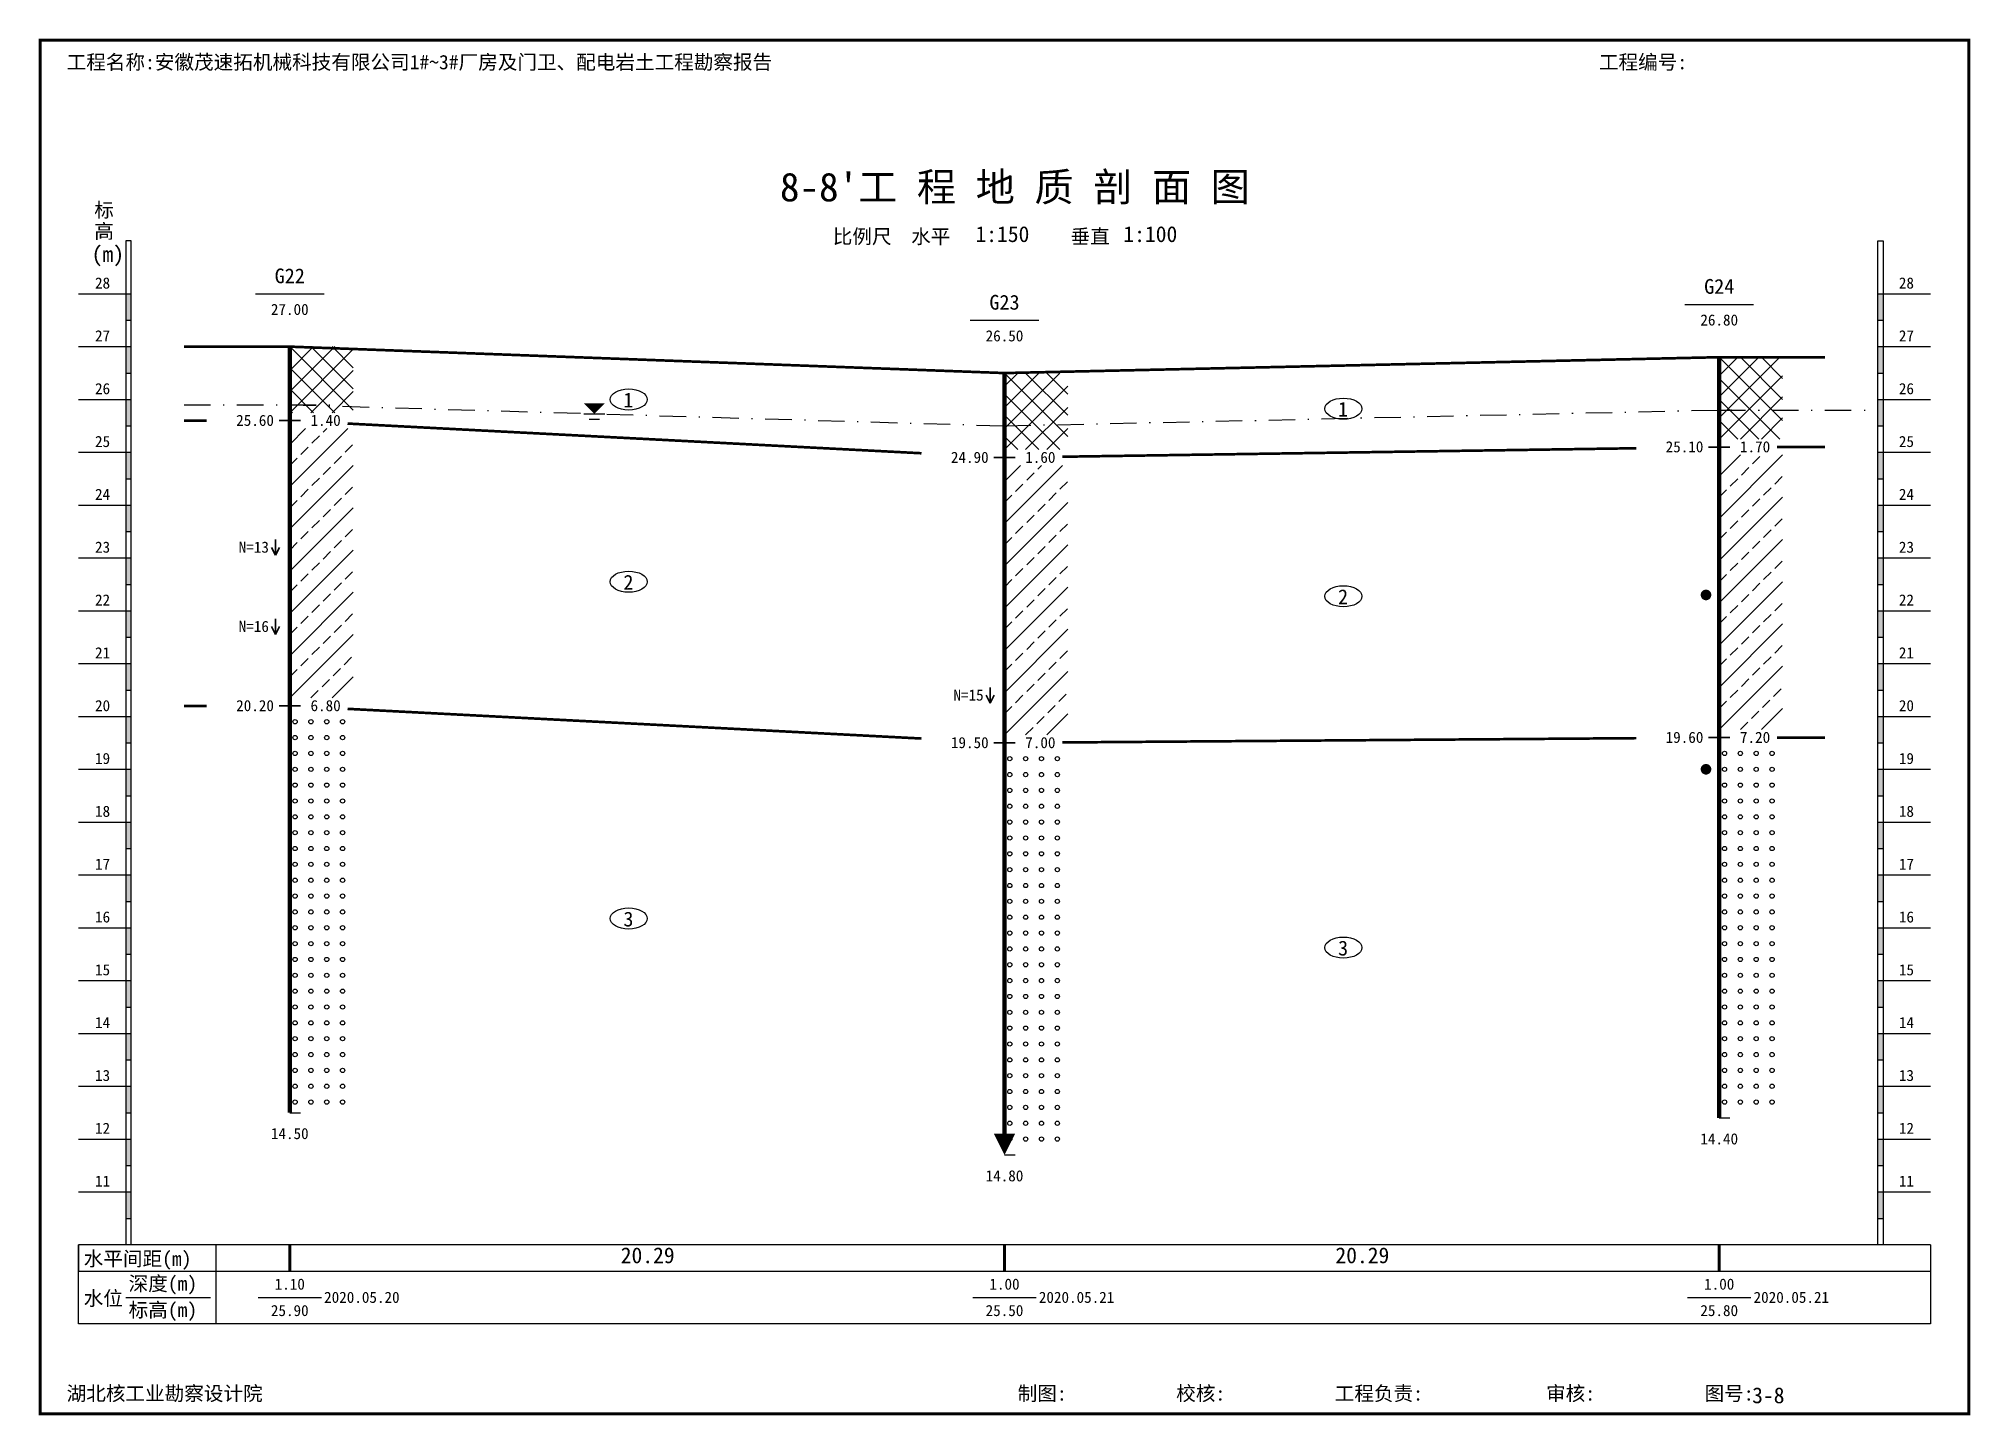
# Model space of a CAD drawing. Extents: x 2025205 to 2402328, y -557483 to 329036.
# Drawn here: x 2359083 to 2362739, y 274556 to 277162 of the extents above; entities that cross this region are included whole.
import ezdxf
from ezdxf.enums import TextEntityAlignment as Align

# ---------------------------------------------------------------- set-up
doc = ezdxf.new("R2010")
doc.units = 0
doc.header["$LTSCALE"] = 1500
doc.header["$MEASUREMENT"] = 0
for name, color, linetype in [('1', 7, 'Continuous'), ('10', 7, 'Continuous'), ('3', 4, 'Continuous')]:
    doc.layers.add(name, color=color, linetype=linetype)
doc.layers.add('2', color=7, linetype='Continuous', lineweight=35, true_color=0x555555)
doc.styles.add('黑体', font='simhei.ttf', dxfattribs={"width": 0.6})

msp = doc.modelspace()

# ---------------------------------------------------------------- texts
at = {"layer": '1', "style": '黑体'}
for s, height, p in [('工程名称:安徽茂速拓机械科技有限公司1#~3#厂房及门卫、配电岩土工程勘察报告', 27.2, (2359136.1, 277104.1)), ('工程编号:', 27.2, (2362036.1, 277104.1)), ("8-8'工 程 地 质 剖 面 图", 54.4, (2360486.1, 276854.1)), ('标', 27.2, (2359188.4, 276824.1)), ('高', 27.2, (2359188.4, 276784.1)), ('比例尺  水平', 27.2, (2360586.1, 276774.1)), ('1:150', 30, (2360856.1, 276777.1)), ('垂直', 27.2, (2361036.1, 276774.1)), ('1:100', 30, (2361136.1, 276777.1)), ('(m)', 30, (2359183.4, 276739.1)), ('28', 21, (2362603.8, 276689.1)), ('27', 21, (2362603.8, 276589.1)), ('26', 21, (2362603.8, 276489.1)), ('25', 21, (2362603.8, 276389.1)), ('24', 21, (2362603.8, 276289.1)), ('23', 21, (2362603.8, 276189.1)), ('22', 21, (2362603.8, 276089.1)), ('21', 21, (2362603.8, 275989.1)), ('20', 21, (2362603.8, 275889.1)), ('19', 21, (2362603.8, 275789.1)), ('18', 21, (2362603.8, 275689.1)), ('17', 21, (2362603.8, 275589.1)), ('16', 21, (2362603.8, 275489.1)), ('15', 21, (2362603.8, 275389.1)), ('14', 21, (2362603.8, 275289.1)), ('13', 21, (2362603.8, 275189.1)), ('12', 21, (2362603.8, 275089.1)), ('11', 21, (2362603.8, 274989.1)), ('水平间距(m)', 27.2, (2359168.4, 274839.1)), ('20.29', 30, (2360184.8, 274844.1)), ('20.29', 30, (2361537.4, 274844.1)), ('深度(m)', 27.2, (2359253.4, 274792.1)), ('水位', 27.2, (2359168.4, 274764.1)), ('2020.05.20', 21, (2359623.4, 274769.1)), ('2020.05.21', 21, (2360976.1, 274769.1)), ('2020.05.21', 21, (2362328.8, 274769.1)), ('标高(m)', 27.2, (2359253.4, 274742.1)), ('湖北核工业勘察设计院', 27.2, (2359136.1, 274584.1)), ('制图:', 27.2, (2360936.1, 274584.1)), ('校核:', 27.2, (2361236.1, 274584.1)), ('工程负责:', 27.2, (2361536.1, 274584.1)), ('审核:', 27.2, (2361936.1, 274584.1)), ('图号:', 27.2, (2362236.1, 274584.1)), ('3-8', 30, (2362326.1, 274579.1))]:
    msp.add_text(s, height=height, dxfattribs=at).set_placement(p)
for s, height, p in [('G22', 28, (2359558.4, 276699.1)), ('G24', 28, (2362263.8, 276679.1)), ('27.00', 21, (2359558.4, 276639.1)), ('G23', 28, (2360911.1, 276649.1)), ('26.80', 21, (2362263.8, 276619.1)), ('26.50', 21, (2360911.1, 276589.1)), ('14.50', 21, (2359558.4, 275079.1)), ('14.40', 21, (2362263.8, 275069.1)), ('14.80', 21, (2360911.1, 274999.1)), ('1.10', 21, (2359558.4, 274794.1)), ('1.00', 21, (2360911.1, 274794.1)), ('1.00', 21, (2362263.8, 274794.1)), ('25.90', 21, (2359558.4, 274744.1)), ('25.50', 21, (2360911.1, 274744.1)), ('25.80', 21, (2362263.8, 274744.1))]:
    msp.add_text(s, height=height, dxfattribs=at).set_placement(p, align=Align.CENTER)
for s, p in [('28', (2359218.4, 276689.1)), ('27', (2359218.4, 276589.1)), ('26', (2359218.4, 276489.1)), ('25', (2359218.4, 276389.1)), ('24', (2359218.4, 276289.1)), ('23', (2359218.4, 276189.1)), ('22', (2359218.4, 276089.1)), ('21', (2359218.4, 275989.1)), ('20', (2359218.4, 275889.1)), ('19', (2359218.4, 275789.1)), ('18', (2359218.4, 275689.1)), ('17', (2359218.4, 275589.1)), ('16', (2359218.4, 275489.1)), ('15', (2359218.4, 275389.1)), ('14', (2359218.4, 275289.1)), ('13', (2359218.4, 275189.1)), ('12', (2359218.4, 275089.1)), ('11', (2359218.4, 274989.1))]:
    msp.add_text(s, height=21, dxfattribs=at).set_placement(p, align=Align.RIGHT)
at = {"layer": '2', "style": '黑体'}
for s, p in [('25.60', (2359528.4, 276429.1)), ('25.10', (2362233.8, 276379.1)), ('24.90', (2360881.1, 276359.1)), ('N=13', (2359518.9, 276189.1)), ('N=16', (2359518.9, 276039.1)), ('N=15', (2360871.6, 275909.1)), ('20.20', (2359528.4, 275889.1)), ('19.60', (2362233.8, 275829.1)), ('19.50', (2360881.1, 275819.1))]:
    msp.add_text(s, height=21, dxfattribs=at).set_placement(p, align=Align.RIGHT)
for s, p in [(' 1.40', (2359583.4, 276429.1)), (' 1.70', (2362288.8, 276379.1)), (' 1.60', (2360936.1, 276359.1)), (' 6.80', (2359583.4, 275889.1)), (' 7.20', (2362288.8, 275829.1)), (' 7.00', (2360936.1, 275819.1))]:
    msp.add_text(s, height=21, dxfattribs=at).set_placement(p)
at = {"layer": '3', "style": '黑体'}
for s, p in [('1', (2360189.8, 276464.1)), ('1', (2361542.4, 276446.6)), ('2', (2360189.8, 276119.1)), ('2', (2361542.4, 276091.6)), ('3', (2360189.8, 275481.6)), ('3', (2361542.4, 275426.6))]:
    msp.add_text(s, height=28, dxfattribs=at).set_placement(p)

# ---------------------------------------------------------------- linework, layer by layer
for p, q in [((2359558.4, 276494.1), (2359643.4, 276579.1)), ((2359558.4, 276534.1), (2359603.4, 276579.1)), ((2359558.4, 276574.1), (2359563.4, 276579.1)), ((2359558.4, 276579.1), (2359678.4, 276459.1)), ((2359598.4, 276579.1), (2359678.4, 276499.1)), ((2359638.4, 276579.1), (2359678.4, 276539.1)), ((2359558.4, 276454.1), (2359678.4, 276574.1)), ((2362263.8, 276444.1), (2362378.8, 276559.1)), ((2362263.8, 276484.1), (2362338.8, 276559.1)), ((2362263.8, 276524.1), (2362298.8, 276559.1)), ((2362263.8, 276559.1), (2362383.8, 276439.1)), ((2362303.8, 276559.1), (2362383.8, 276479.1)), ((2362343.8, 276559.1), (2362383.8, 276519.1)), ((2359558.4, 276539.1), (2359643.4, 276454.1)), ((2359598.4, 276454.1), (2359678.4, 276534.1)), ((2360911.1, 276424.1), (2361016.1, 276529.1)), ((2360911.1, 276464.1), (2360976.1, 276529.1)), ((2360911.1, 276504.1), (2360936.1, 276529.1)), ((2360911.1, 276529.1), (2361031.1, 276409.1)), ((2360911.1, 276384.1), (2361031.1, 276504.1)), ((2360951.1, 276529.1), (2361031.1, 276449.1)), ((2360991.1, 276529.1), (2361031.1, 276489.1)), ((2362263.8, 276404.1), (2362383.8, 276524.1)), ((2362263.8, 276519.1), (2362378.8, 276404.1)), ((2359558.4, 276499.1), (2359603.4, 276454.1)), ((2359638.4, 276454.1), (2359678.4, 276494.1)), ((2360911.1, 276489.1), (2361016.1, 276384.1)), ((2362263.8, 276479.1), (2362338.8, 276404.1)), ((2362303.8, 276404.1), (2362383.8, 276484.1)), ((2359558.4, 276459.1), (2359563.4, 276454.1)), ((2360911.1, 276449.1), (2360976.1, 276384.1)), ((2360951.1, 276384.1), (2361031.1, 276464.1)), ((2362263.8, 276439.1), (2362298.8, 276404.1)), ((2362343.8, 276404.1), (2362383.8, 276444.1)), ((2359558.4, 276314.1), (2359668.4, 276424.1)), ((2359558.4, 276394.1), (2359588.4, 276424.1)), ((2359600.4, 276396.1), (2359614.4, 276410.1)), ((2359621.4, 276417.1), (2359628.4, 276424.1)), ((2360911.1, 276409.1), (2360936.1, 276384.1)), ((2360991.1, 276384.1), (2361031.1, 276424.1)), ((2359558.4, 276354.1), (2359572.4, 276368.1)), ((2359579.4, 276375.1), (2359593.4, 276389.1)), ((2359642.4, 276358.1), (2359656.4, 276372.1)), ((2359663.4, 276379.1), (2359677.4, 276393.1)), ((2362263.8, 276254.1), (2362383.8, 276374.1)), ((2362263.8, 276334.1), (2362303.8, 276374.1)), ((2362326.8, 276357.1), (2362340.8, 276371.1)), ((2359558.4, 276234.1), (2359678.4, 276354.1)), ((2359600.4, 276316.1), (2359614.4, 276330.1)), ((2359621.4, 276337.1), (2359635.4, 276351.1)), ((2360911.1, 276244.1), (2361021.1, 276354.1)), ((2360911.1, 276324.1), (2360941.1, 276354.1)), ((2360953.1, 276326.1), (2360967.1, 276340.1)), ((2360974.1, 276347.1), (2360981.1, 276354.1)), ((2361016.1, 276309.1), (2361030.1, 276323.1)), ((2362284.8, 276315.1), (2362298.8, 276329.1)), ((2362305.8, 276336.1), (2362319.8, 276350.1)), ((2362368.8, 276319.1), (2362382.8, 276333.1)), ((2359558.4, 276274.1), (2359572.4, 276288.1)), ((2359579.4, 276295.1), (2359593.4, 276309.1)), ((2359642.4, 276278.1), (2359656.4, 276292.1)), ((2359663.4, 276299.1), (2359677.4, 276313.1)), ((2360911.1, 276284.1), (2360925.1, 276298.1)), ((2360911.1, 276164.1), (2361031.1, 276284.1)), ((2360932.1, 276305.1), (2360946.1, 276319.1)), ((2360995.1, 276288.1), (2361009.1, 276302.1)), ((2362263.8, 276294.1), (2362277.8, 276308.1)), ((2362263.8, 276174.1), (2362383.8, 276294.1)), ((2362326.8, 276277.1), (2362340.8, 276291.1)), ((2362347.8, 276298.1), (2362361.8, 276312.1)), ((2359558.4, 276154.1), (2359678.4, 276274.1)), ((2359600.4, 276236.1), (2359614.4, 276250.1)), ((2359621.4, 276257.1), (2359635.4, 276271.1)), ((2360953.1, 276246.1), (2360967.1, 276260.1)), ((2360974.1, 276267.1), (2360988.1, 276281.1)), ((2362284.8, 276235.1), (2362298.8, 276249.1)), ((2362305.8, 276256.1), (2362319.8, 276270.1)), ((2362368.8, 276239.1), (2362382.8, 276253.1)), ((2359579.4, 276215.1), (2359593.4, 276229.1)), ((2359642.4, 276198.1), (2359656.4, 276212.1)), ((2359663.4, 276219.1), (2359677.4, 276233.1)), ((2360911.1, 276204.1), (2360925.1, 276218.1)), ((2360932.1, 276225.1), (2360946.1, 276239.1)), ((2360995.1, 276208.1), (2361009.1, 276222.1)), ((2361016.1, 276229.1), (2361030.1, 276243.1)), ((2362263.8, 276214.1), (2362277.8, 276228.1)), ((2362263.8, 276094.1), (2362383.8, 276214.1)), ((2362326.8, 276197.1), (2362340.8, 276211.1)), ((2362347.8, 276218.1), (2362361.8, 276232.1)), ((2359558.4, 276194.1), (2359572.4, 276208.1)), ((2359558.4, 276074.1), (2359678.4, 276194.1)), ((2359621.4, 276177.1), (2359635.4, 276191.1)), ((2360911.1, 276084.1), (2361031.1, 276204.1)), ((2360953.1, 276166.1), (2360967.1, 276180.1)), ((2360974.1, 276187.1), (2360988.1, 276201.1)), ((2362305.8, 276176.1), (2362319.8, 276190.1)), ((2359579.4, 276135.1), (2359593.4, 276149.1)), ((2359600.4, 276156.1), (2359614.4, 276170.1)), ((2359663.4, 276139.1), (2359677.4, 276153.1)), ((2360911.1, 276124.1), (2360925.1, 276138.1)), ((2360932.1, 276145.1), (2360946.1, 276159.1)), ((2360995.1, 276128.1), (2361009.1, 276142.1)), ((2361016.1, 276149.1), (2361030.1, 276163.1)), ((2362263.8, 276134.1), (2362277.8, 276148.1)), ((2362284.8, 276155.1), (2362298.8, 276169.1)), ((2362347.8, 276138.1), (2362361.8, 276152.1)), ((2362368.8, 276159.1), (2362382.8, 276173.1)), ((2359558.4, 276114.1), (2359572.4, 276128.1)), ((2359558.4, 275994.1), (2359678.4, 276114.1)), ((2359621.4, 276097.1), (2359635.4, 276111.1)), ((2359642.4, 276118.1), (2359656.4, 276132.1)), ((2360911.1, 276004.1), (2361031.1, 276124.1)), ((2360974.1, 276107.1), (2360988.1, 276121.1)), ((2362263.8, 276014.1), (2362383.8, 276134.1)), ((2362305.8, 276096.1), (2362319.8, 276110.1)), ((2362326.8, 276117.1), (2362340.8, 276131.1)), ((2359579.4, 276055.1), (2359593.4, 276069.1)), ((2359600.4, 276076.1), (2359614.4, 276090.1)), ((2359663.4, 276059.1), (2359677.4, 276073.1)), ((2360932.1, 276065.1), (2360946.1, 276079.1)), ((2360953.1, 276086.1), (2360967.1, 276100.1)), ((2361016.1, 276069.1), (2361030.1, 276083.1)), ((2362263.8, 276054.1), (2362277.8, 276068.1)), ((2362284.8, 276075.1), (2362298.8, 276089.1)), ((2362347.8, 276058.1), (2362361.8, 276072.1)), ((2362368.8, 276079.1), (2362382.8, 276093.1)), ((2359558.4, 276034.1), (2359572.4, 276048.1)), ((2359558.4, 275914.1), (2359678.4, 276034.1)), ((2359621.4, 276017.1), (2359635.4, 276031.1)), ((2359642.4, 276038.1), (2359656.4, 276052.1)), ((2360911.1, 276044.1), (2360925.1, 276058.1)), ((2360911.1, 275924.1), (2361031.1, 276044.1)), ((2360974.1, 276027.1), (2360988.1, 276041.1)), ((2360995.1, 276048.1), (2361009.1, 276062.1)), ((2362263.8, 275934.1), (2362383.8, 276054.1)), ((2362305.8, 276016.1), (2362319.8, 276030.1)), ((2362326.8, 276037.1), (2362340.8, 276051.1)), ((2359600.4, 275996.1), (2359614.4, 276010.1)), ((2360932.1, 275985.1), (2360946.1, 275999.1)), ((2360953.1, 276006.1), (2360967.1, 276020.1)), ((2361016.1, 275989.1), (2361030.1, 276003.1)), ((2362284.8, 275995.1), (2362298.8, 276009.1)), ((2362347.8, 275978.1), (2362361.8, 275992.1)), ((2362368.8, 275999.1), (2362382.8, 276013.1)), ((2359558.4, 275954.1), (2359572.4, 275968.1)), ((2359579.4, 275975.1), (2359593.4, 275989.1)), ((2359640.4, 275956.1), (2359654.4, 275970.1)), ((2359661.4, 275977.1), (2359675.4, 275991.1)), ((2360911.1, 275964.1), (2360925.1, 275978.1)), ((2360911.1, 275844.1), (2361031.1, 275964.1)), ((2360974.1, 275947.1), (2360988.1, 275961.1)), ((2360995.1, 275968.1), (2361009.1, 275982.1)), ((2362263.8, 275974.1), (2362277.8, 275988.1)), ((2362263.8, 275854.1), (2362383.8, 275974.1)), ((2362326.8, 275957.1), (2362340.8, 275971.1)), ((2359598.4, 275914.1), (2359612.4, 275928.1)), ((2359619.4, 275935.1), (2359633.4, 275949.1)), ((2359638.4, 275914.1), (2359678.4, 275954.1)), ((2360932.1, 275905.1), (2360946.1, 275919.1)), ((2360953.1, 275926.1), (2360967.1, 275940.1)), ((2361014.1, 275907.1), (2361028.1, 275921.1)), ((2362284.8, 275915.1), (2362298.8, 275929.1)), ((2362305.8, 275936.1), (2362319.8, 275950.1)), ((2362366.8, 275917.1), (2362380.8, 275931.1)), ((2360911.1, 275884.1), (2360925.1, 275898.1)), ((2360991.1, 275844.1), (2361031.1, 275884.1)), ((2360993.1, 275886.1), (2361007.1, 275900.1)), ((2362263.8, 275894.1), (2362277.8, 275908.1)), ((2362324.8, 275875.1), (2362338.8, 275889.1)), ((2362343.8, 275854.1), (2362383.8, 275894.1)), ((2362345.8, 275896.1), (2362359.8, 275910.1)), ((2360951.1, 275844.1), (2360965.1, 275858.1)), ((2360972.1, 275865.1), (2360986.1, 275879.1)), ((2362303.8, 275854.1), (2362317.8, 275868.1))]:
    msp.add_line(p, q)
for centre in [(2359568.4, 275869.1), (2359598.4, 275869.1), (2359628.4, 275869.1), (2359658.4, 275869.1), (2359568.4, 275839.1), (2359568.4, 275809.1), (2359598.4, 275839.1), (2359598.4, 275809.1), (2359628.4, 275839.1), (2359628.4, 275809.1), (2359658.4, 275839.1), (2359658.4, 275809.1), (2362273.8, 275809.1), (2362303.8, 275809.1), (2362333.8, 275809.1), (2362363.8, 275809.1), (2359568.4, 275779.1), (2359598.4, 275779.1), (2359628.4, 275779.1), (2359658.4, 275779.1), (2360921.1, 275799.1), (2360921.1, 275769.1), (2360951.1, 275799.1), (2360951.1, 275769.1), (2360981.1, 275799.1), (2360981.1, 275769.1), (2361011.1, 275799.1), (2361011.1, 275769.1), (2362273.8, 275779.1), (2362303.8, 275779.1), (2362333.8, 275779.1), (2362363.8, 275779.1), (2359568.4, 275749.1), (2359598.4, 275749.1), (2359628.4, 275749.1), (2359658.4, 275749.1), (2360921.1, 275739.1), (2360951.1, 275739.1), (2360981.1, 275739.1), (2361011.1, 275739.1), (2362273.8, 275749.1), (2362303.8, 275749.1), (2362333.8, 275749.1), (2362363.8, 275749.1), (2359568.4, 275719.1), (2359598.4, 275719.1), (2359628.4, 275719.1), (2359658.4, 275719.1), (2360921.1, 275709.1), (2360951.1, 275709.1), (2360981.1, 275709.1), (2361011.1, 275709.1), (2362273.8, 275719.1), (2362303.8, 275719.1), (2362333.8, 275719.1), (2362363.8, 275719.1), (2359568.4, 275689.1), (2359568.4, 275659.1), (2359598.4, 275689.1), (2359598.4, 275659.1), (2359628.4, 275689.1), (2359628.4, 275659.1), (2359658.4, 275689.1), (2359658.4, 275659.1), (2360921.1, 275679.1), (2360951.1, 275679.1), (2360981.1, 275679.1), (2361011.1, 275679.1), (2362273.8, 275689.1), (2362273.8, 275659.1), (2362303.8, 275689.1), (2362303.8, 275659.1), (2362333.8, 275689.1), (2362333.8, 275659.1), (2362363.8, 275689.1), (2362363.8, 275659.1), (2359568.4, 275629.1), (2359598.4, 275629.1), (2359628.4, 275629.1), (2359658.4, 275629.1), (2360921.1, 275649.1), (2360951.1, 275649.1), (2360981.1, 275649.1), (2361011.1, 275649.1), (2362273.8, 275629.1), (2362303.8, 275629.1), (2362333.8, 275629.1), (2362363.8, 275629.1), (2359568.4, 275599.1), (2359598.4, 275599.1), (2359628.4, 275599.1), (2359658.4, 275599.1), (2360921.1, 275619.1), (2360921.1, 275589.1), (2360951.1, 275619.1), (2360951.1, 275589.1), (2360981.1, 275619.1), (2360981.1, 275589.1), (2361011.1, 275619.1), (2361011.1, 275589.1), (2362273.8, 275599.1), (2362303.8, 275599.1), (2362333.8, 275599.1), (2362363.8, 275599.1), (2359568.4, 275569.1), (2359598.4, 275569.1), (2359628.4, 275569.1), (2359658.4, 275569.1), (2360921.1, 275559.1), (2360951.1, 275559.1), (2360981.1, 275559.1), (2361011.1, 275559.1), (2362273.8, 275569.1), (2362303.8, 275569.1), (2362333.8, 275569.1), (2362363.8, 275569.1), (2359568.4, 275539.1), (2359598.4, 275539.1), (2359628.4, 275539.1), (2359658.4, 275539.1), (2360921.1, 275529.1), (2360951.1, 275529.1), (2360981.1, 275529.1), (2361011.1, 275529.1), (2362273.8, 275539.1), (2362303.8, 275539.1), (2362333.8, 275539.1), (2362363.8, 275539.1), (2359568.4, 275509.1), (2359568.4, 275479.1), (2359598.4, 275509.1), (2359598.4, 275479.1), (2359628.4, 275509.1), (2359628.4, 275479.1), (2359658.4, 275509.1), (2359658.4, 275479.1), (2360921.1, 275499.1), (2360951.1, 275499.1), (2360981.1, 275499.1), (2361011.1, 275499.1), (2362273.8, 275509.1), (2362273.8, 275479.1), (2362303.8, 275509.1), (2362303.8, 275479.1), (2362333.8, 275509.1), (2362333.8, 275479.1), (2362363.8, 275509.1), (2362363.8, 275479.1), (2359568.4, 275449.1), (2359598.4, 275449.1), (2359628.4, 275449.1), (2359658.4, 275449.1), (2360921.1, 275469.1), (2360921.1, 275439.1), (2360951.1, 275469.1), (2360951.1, 275439.1), (2360981.1, 275469.1), (2360981.1, 275439.1), (2361011.1, 275469.1), (2361011.1, 275439.1), (2362273.8, 275449.1), (2362303.8, 275449.1), (2362333.8, 275449.1), (2362363.8, 275449.1), (2359568.4, 275419.1), (2359598.4, 275419.1), (2359628.4, 275419.1), (2359658.4, 275419.1), (2360921.1, 275409.1), (2360951.1, 275409.1), (2360981.1, 275409.1), (2361011.1, 275409.1), (2362273.8, 275419.1), (2362303.8, 275419.1), (2362333.8, 275419.1), (2362363.8, 275419.1), (2359568.4, 275389.1), (2359598.4, 275389.1), (2359628.4, 275389.1), (2359658.4, 275389.1), (2360921.1, 275379.1), (2360951.1, 275379.1), (2360981.1, 275379.1), (2361011.1, 275379.1), (2362273.8, 275389.1), (2362303.8, 275389.1), (2362333.8, 275389.1), (2362363.8, 275389.1), (2359568.4, 275359.1), (2359598.4, 275359.1), (2359628.4, 275359.1), (2359658.4, 275359.1), (2360921.1, 275349.1), (2360951.1, 275349.1), (2360981.1, 275349.1), (2361011.1, 275349.1), (2362273.8, 275359.1), (2362303.8, 275359.1), (2362333.8, 275359.1), (2362363.8, 275359.1), (2359568.4, 275329.1), (2359568.4, 275299.1), (2359598.4, 275329.1), (2359598.4, 275299.1), (2359628.4, 275329.1), (2359628.4, 275299.1), (2359658.4, 275329.1), (2359658.4, 275299.1), (2360921.1, 275319.1), (2360951.1, 275319.1), (2360981.1, 275319.1), (2361011.1, 275319.1), (2362273.8, 275329.1), (2362273.8, 275299.1), (2362303.8, 275329.1), (2362303.8, 275299.1), (2362333.8, 275329.1), (2362333.8, 275299.1), (2362363.8, 275329.1), (2362363.8, 275299.1), (2359568.4, 275269.1), (2359598.4, 275269.1), (2359628.4, 275269.1), (2359658.4, 275269.1), (2360921.1, 275289.1), (2360921.1, 275259.1), (2360951.1, 275289.1), (2360951.1, 275259.1), (2360981.1, 275289.1), (2360981.1, 275259.1), (2361011.1, 275289.1), (2361011.1, 275259.1), (2362273.8, 275269.1), (2362303.8, 275269.1), (2362333.8, 275269.1), (2362363.8, 275269.1), (2359568.4, 275239.1), (2359598.4, 275239.1), (2359628.4, 275239.1), (2359658.4, 275239.1), (2360921.1, 275229.1), (2360951.1, 275229.1), (2360981.1, 275229.1), (2361011.1, 275229.1), (2362273.8, 275239.1), (2362303.8, 275239.1), (2362333.8, 275239.1), (2362363.8, 275239.1), (2359568.4, 275209.1), (2359598.4, 275209.1), (2359628.4, 275209.1), (2359658.4, 275209.1), (2360921.1, 275199.1), (2360951.1, 275199.1), (2360981.1, 275199.1), (2361011.1, 275199.1), (2362273.8, 275209.1), (2362303.8, 275209.1), (2362333.8, 275209.1), (2362363.8, 275209.1), (2359568.4, 275179.1), (2359568.4, 275149.1), (2359598.4, 275179.1), (2359598.4, 275149.1), (2359628.4, 275179.1), (2359628.4, 275149.1), (2359658.4, 275179.1), (2359658.4, 275149.1), (2360921.1, 275169.1), (2360951.1, 275169.1), (2360981.1, 275169.1), (2361011.1, 275169.1), (2362273.8, 275179.1), (2362273.8, 275149.1), (2362303.8, 275179.1), (2362303.8, 275149.1), (2362333.8, 275179.1), (2362333.8, 275149.1), (2362363.8, 275179.1), (2362363.8, 275149.1), (2360921.1, 275139.1), (2360951.1, 275139.1), (2360981.1, 275139.1), (2361011.1, 275139.1), (2360921.1, 275109.1), (2360921.1, 275079.1), (2360951.1, 275109.1), (2360951.1, 275079.1), (2360981.1, 275109.1), (2360981.1, 275079.1), (2361011.1, 275109.1), (2361011.1, 275079.1)]:
    msp.add_circle(centre, 4)
at = {"layer": '1'}
for p, q in [((2359258.4, 276779.1), (2359248.4, 276779.1)), ((2359248.4, 276779.1), (2359248.4, 274879.1)), ((2359258.4, 274879.1), (2359258.4, 276779.1)), ((2362563.8, 274879.1), (2362563.8, 276779.1)), ((2362563.8, 276779.1), (2362573.8, 276779.1)), ((2362573.8, 276779.1), (2362573.8, 274879.1)), ((2359158.4, 276679.1), (2359258.4, 276679.1)), ((2359493.4, 276679.1), (2359623.4, 276679.1)), ((2362198.8, 276659.1), (2362328.8, 276659.1)), ((2362563.8, 276679.1), (2362663.8, 276679.1)), ((2359248.4, 276629.1), (2359258.4, 276629.1)), ((2360846.1, 276629.1), (2360976.1, 276629.1)), ((2362563.8, 276629.1), (2362573.8, 276629.1)), ((2359158.4, 276579.1), (2359258.4, 276579.1)), ((2362563.8, 276579.1), (2362663.8, 276579.1)), ((2359248.4, 276529.1), (2359258.4, 276529.1)), ((2362563.8, 276529.1), (2362573.8, 276529.1)), ((2359158.4, 276479.1), (2359258.4, 276479.1)), ((2362563.8, 276479.1), (2362663.8, 276479.1)), ((2359248.4, 276429.1), (2359258.4, 276429.1)), ((2362563.8, 276429.1), (2362573.8, 276429.1)), ((2359158.4, 276379.1), (2359258.4, 276379.1)), ((2362563.8, 276379.1), (2362663.8, 276379.1)), ((2359248.4, 276329.1), (2359258.4, 276329.1)), ((2362563.8, 276329.1), (2362573.8, 276329.1)), ((2359158.4, 276279.1), (2359258.4, 276279.1)), ((2362563.8, 276279.1), (2362663.8, 276279.1)), ((2359248.4, 276229.1), (2359258.4, 276229.1)), ((2362563.8, 276229.1), (2362573.8, 276229.1)), ((2359158.4, 276179.1), (2359258.4, 276179.1)), ((2362563.8, 276179.1), (2362663.8, 276179.1)), ((2359248.4, 276129.1), (2359258.4, 276129.1)), ((2362563.8, 276129.1), (2362573.8, 276129.1)), ((2359158.4, 276079.1), (2359258.4, 276079.1)), ((2362563.8, 276079.1), (2362663.8, 276079.1)), ((2359248.4, 276029.1), (2359258.4, 276029.1)), ((2362563.8, 276029.1), (2362573.8, 276029.1)), ((2359158.4, 275979.1), (2359258.4, 275979.1)), ((2362563.8, 275979.1), (2362663.8, 275979.1)), ((2359248.4, 275929.1), (2359258.4, 275929.1)), ((2362563.8, 275929.1), (2362573.8, 275929.1)), ((2359158.4, 275879.1), (2359258.4, 275879.1)), ((2362563.8, 275879.1), (2362663.8, 275879.1)), ((2359248.4, 275829.1), (2359258.4, 275829.1)), ((2362563.8, 275829.1), (2362573.8, 275829.1)), ((2359158.4, 275779.1), (2359258.4, 275779.1)), ((2362563.8, 275779.1), (2362663.8, 275779.1)), ((2359248.4, 275729.1), (2359258.4, 275729.1)), ((2362563.8, 275729.1), (2362573.8, 275729.1)), ((2359158.4, 275679.1), (2359258.4, 275679.1)), ((2362563.8, 275679.1), (2362663.8, 275679.1)), ((2359248.4, 275629.1), (2359258.4, 275629.1)), ((2362563.8, 275629.1), (2362573.8, 275629.1)), ((2359158.4, 275579.1), (2359258.4, 275579.1)), ((2362563.8, 275579.1), (2362663.8, 275579.1)), ((2359248.4, 275529.1), (2359258.4, 275529.1)), ((2362563.8, 275529.1), (2362573.8, 275529.1)), ((2359158.4, 275479.1), (2359258.4, 275479.1)), ((2362563.8, 275479.1), (2362663.8, 275479.1)), ((2359248.4, 275429.1), (2359258.4, 275429.1)), ((2362563.8, 275429.1), (2362573.8, 275429.1)), ((2359158.4, 275379.1), (2359258.4, 275379.1)), ((2362563.8, 275379.1), (2362663.8, 275379.1)), ((2359248.4, 275329.1), (2359258.4, 275329.1)), ((2362563.8, 275329.1), (2362573.8, 275329.1)), ((2359158.4, 275279.1), (2359258.4, 275279.1)), ((2362563.8, 275279.1), (2362663.8, 275279.1)), ((2359248.4, 275229.1), (2359258.4, 275229.1)), ((2362563.8, 275229.1), (2362573.8, 275229.1)), ((2359158.4, 275179.1), (2359258.4, 275179.1)), ((2362563.8, 275179.1), (2362663.8, 275179.1)), ((2359248.4, 275129.1), (2359258.4, 275129.1)), ((2359558.4, 275129.1), (2359578.4, 275129.1)), ((2362263.8, 275119.1), (2362283.8, 275119.1)), ((2362563.8, 275129.1), (2362573.8, 275129.1)), ((2359158.4, 275079.1), (2359258.4, 275079.1)), ((2362563.8, 275079.1), (2362663.8, 275079.1)), ((2360911.1, 275049.1), (2360931.1, 275049.1)), ((2359248.4, 275029.1), (2359258.4, 275029.1)), ((2362563.8, 275029.1), (2362573.8, 275029.1)), ((2359158.4, 274979.1), (2359258.4, 274979.1)), ((2362563.8, 274979.1), (2362663.8, 274979.1)), ((2359248.4, 274929.1), (2359258.4, 274929.1)), ((2362563.8, 274929.1), (2362573.8, 274929.1)), ((2362663.8, 274879.1), (2359158.4, 274879.1)), ((2359158.4, 274879.1), (2359158.4, 274829.1)), ((2359158.4, 274729.1), (2359158.4, 274879.1)), ((2359418.4, 274879.1), (2359418.4, 274729.1)), ((2362663.8, 274879.1), (2362663.8, 274729.1)), ((2359158.4, 274829.1), (2362663.8, 274829.1)), ((2362663.8, 274829.1), (2362663.8, 274729.1)), ((2359248.4, 274779.1), (2359408.4, 274779.1)), ((2359498.4, 274779.1), (2359618.4, 274779.1)), ((2360851.1, 274779.1), (2360971.1, 274779.1)), ((2362203.8, 274779.1), (2362323.8, 274779.1)), ((2362663.8, 274729.1), (2359158.4, 274729.1))]:
    msp.add_line(p, q, dxfattribs=at)
for points, const_width in [([(2359086.1, 274559.1), (2362736.1, 274559.1), (2362736.1, 277159.1), (2359086.1, 277159.1), (2359086.1, 274559.1)], 6), ([(2359558.4, 276579.1), (2359558.4, 275129.1)], 8), ([(2362263.8, 276559.1), (2362263.8, 275119.1)], 8), ([(2360911.1, 276529.1), (2360911.1, 275089.1)], 8), ([(2359558.4, 274879.1), (2359558.4, 274829.1)], 6), ([(2360911.1, 274879.1), (2360911.1, 274829.1)], 6), ([(2362263.8, 274879.1), (2362263.8, 274829.1)], 6)]:
    msp.add_lwpolyline(points, dxfattribs=dict(at, const_width=const_width))
for points in [[(2359248.4, 276679.1), (2359258.4, 276679.1), (2359248.4, 276629.1), (2359258.4, 276629.1)], [(2362563.8, 276679.1), (2362573.8, 276679.1), (2362563.8, 276629.1), (2362573.8, 276629.1)], [(2359248.4, 276579.1), (2359258.4, 276579.1), (2359248.4, 276529.1), (2359258.4, 276529.1)], [(2362563.8, 276579.1), (2362573.8, 276579.1), (2362563.8, 276529.1), (2362573.8, 276529.1)], [(2359248.4, 276479.1), (2359258.4, 276479.1), (2359248.4, 276429.1), (2359258.4, 276429.1)], [(2362563.8, 276479.1), (2362573.8, 276479.1), (2362563.8, 276429.1), (2362573.8, 276429.1)], [(2359248.4, 276379.1), (2359258.4, 276379.1), (2359248.4, 276329.1), (2359258.4, 276329.1)], [(2362563.8, 276379.1), (2362573.8, 276379.1), (2362563.8, 276329.1), (2362573.8, 276329.1)], [(2359248.4, 276279.1), (2359258.4, 276279.1), (2359248.4, 276229.1), (2359258.4, 276229.1)], [(2362563.8, 276279.1), (2362573.8, 276279.1), (2362563.8, 276229.1), (2362573.8, 276229.1)], [(2359248.4, 276179.1), (2359258.4, 276179.1), (2359248.4, 276129.1), (2359258.4, 276129.1)], [(2362563.8, 276179.1), (2362573.8, 276179.1), (2362563.8, 276129.1), (2362573.8, 276129.1)], [(2359248.4, 276079.1), (2359258.4, 276079.1), (2359248.4, 276029.1), (2359258.4, 276029.1)], [(2362563.8, 276079.1), (2362573.8, 276079.1), (2362563.8, 276029.1), (2362573.8, 276029.1)], [(2359248.4, 275979.1), (2359258.4, 275979.1), (2359248.4, 275929.1), (2359258.4, 275929.1)], [(2362563.8, 275979.1), (2362573.8, 275979.1), (2362563.8, 275929.1), (2362573.8, 275929.1)], [(2359248.4, 275879.1), (2359258.4, 275879.1), (2359248.4, 275829.1), (2359258.4, 275829.1)], [(2362563.8, 275879.1), (2362573.8, 275879.1), (2362563.8, 275829.1), (2362573.8, 275829.1)], [(2359248.4, 275779.1), (2359258.4, 275779.1), (2359248.4, 275729.1), (2359258.4, 275729.1)], [(2362563.8, 275779.1), (2362573.8, 275779.1), (2362563.8, 275729.1), (2362573.8, 275729.1)], [(2359248.4, 275679.1), (2359258.4, 275679.1), (2359248.4, 275629.1), (2359258.4, 275629.1)], [(2362563.8, 275679.1), (2362573.8, 275679.1), (2362563.8, 275629.1), (2362573.8, 275629.1)], [(2359248.4, 275579.1), (2359258.4, 275579.1), (2359248.4, 275529.1), (2359258.4, 275529.1)], [(2362563.8, 275579.1), (2362573.8, 275579.1), (2362563.8, 275529.1), (2362573.8, 275529.1)], [(2359248.4, 275479.1), (2359258.4, 275479.1), (2359248.4, 275429.1), (2359258.4, 275429.1)], [(2362563.8, 275479.1), (2362573.8, 275479.1), (2362563.8, 275429.1), (2362573.8, 275429.1)], [(2359248.4, 275379.1), (2359258.4, 275379.1), (2359248.4, 275329.1), (2359258.4, 275329.1)], [(2362563.8, 275379.1), (2362573.8, 275379.1), (2362563.8, 275329.1), (2362573.8, 275329.1)], [(2359248.4, 275279.1), (2359258.4, 275279.1), (2359248.4, 275229.1), (2359258.4, 275229.1)], [(2362563.8, 275279.1), (2362573.8, 275279.1), (2362563.8, 275229.1), (2362573.8, 275229.1)], [(2359248.4, 275179.1), (2359258.4, 275179.1), (2359248.4, 275129.1), (2359258.4, 275129.1)], [(2362563.8, 275179.1), (2362573.8, 275179.1), (2362563.8, 275129.1), (2362573.8, 275129.1)], [(2359248.4, 275079.1), (2359258.4, 275079.1), (2359248.4, 275029.1), (2359258.4, 275029.1)], [(2360891.1, 275089.1), (2360931.1, 275089.1), (2360911.1, 275049.1)], [(2362563.8, 275079.1), (2362573.8, 275079.1), (2362563.8, 275029.1), (2362573.8, 275029.1)], [(2359248.4, 274979.1), (2359258.4, 274979.1), (2359248.4, 274929.1), (2359258.4, 274929.1)], [(2362563.8, 274979.1), (2362573.8, 274979.1), (2362563.8, 274929.1), (2362573.8, 274929.1)]]:
    msp.add_solid(points, dxfattribs=at)
at = {"layer": '10'}
for p, q in [((2359358.4, 276469.1), (2359408.4, 276469.1)), ((2359432.4, 276469.1), (2359434.4, 276469.1)), ((2359458.4, 276469.1), (2359508.4, 276469.1)), ((2359532.4, 276469.1), (2359534.4, 276469.1)), ((2359558.4, 276469.1), (2359608.4, 276469.1)), ((2359558.4, 276469.1), (2359608.4, 276467.7)), ((2359632.4, 276469.1), (2359634.4, 276469.1)), ((2359632.4, 276466.9), (2359634.4, 276466.9)), ((2359658.4, 276466.2), (2359708.4, 276464.7)), ((2359732.4, 276464), (2359734.4, 276464)), ((2359758.4, 276463.2), (2359808.4, 276461.7)), ((2359832.4, 276461), (2359834.4, 276461)), ((2359858.4, 276460.3), (2359908.4, 276458.8)), ((2359932.4, 276458.1), (2359934.4, 276458.1)), ((2359958.4, 276457.3), (2360008.4, 276455.8)), ((2360032.4, 276455.1), (2360034.4, 276455.1)), ((2360058.4, 276454.3), (2360108.4, 276452.9)), ((2360114.8, 276452.1), (2360154.8, 276452.1)), ((2360124.8, 276442.1), (2360144.8, 276442.1)), ((2360132.4, 276452.2), (2360134.4, 276452.2)), ((2360158.4, 276451.4), (2360208.4, 276449.9)), ((2360232.4, 276449.2), (2360234.4, 276449.2)), ((2360258.4, 276448.4), (2360308.4, 276447)), ((2360332.4, 276446.2), (2360334.4, 276446.2)), ((2360358.4, 276445.5), (2360408.4, 276444)), ((2360432.4, 276443.3), (2360434.4, 276443.3)), ((2360458.4, 276442.5), (2360508.4, 276441)), ((2360532.4, 276440.3), (2360534.4, 276440.3)), ((2360558.4, 276439.6), (2360608.4, 276438.1)), ((2360632.4, 276437.4), (2360634.4, 276437.4)), ((2360658.4, 276436.6), (2360708.4, 276435.1)), ((2360732.4, 276434.4), (2360734.4, 276434.4)), ((2360758.4, 276433.6), (2360808.4, 276432.2)), ((2360832.4, 276431.5), (2360834.4, 276431.5)), ((2360858.4, 276430.7), (2360908.4, 276429.2)), ((2360911.1, 276429.1), (2360961.1, 276430.2)), ((2360985.1, 276430.8), (2360987.1, 276430.8)), ((2361011.1, 276431.4), (2361061.1, 276432.5)), ((2361085.1, 276433), (2361087.1, 276433)), ((2361111.1, 276433.6), (2361161.1, 276434.7)), ((2361185.1, 276435.2), (2361187.1, 276435.2)), ((2361211.1, 276435.8), (2361261.1, 276436.9)), ((2361285.1, 276437.4), (2361287.1, 276437.4)), ((2361311.1, 276438), (2361361.1, 276439.1)), ((2361385.1, 276439.6), (2361387.1, 276439.6)), ((2361411.1, 276440.2), (2361461.1, 276441.3)), ((2361485.1, 276441.9), (2361487.1, 276441.9)), ((2361511.1, 276442.4), (2361561.1, 276443.5)), ((2361585.1, 276444.1), (2361587.1, 276444.1)), ((2361611.1, 276444.7), (2361661.1, 276445.8)), ((2361685.1, 276446.3), (2361687.1, 276446.3)), ((2361711.1, 276446.9), (2361761.1, 276448)), ((2361785.1, 276448.5), (2361787.1, 276448.5)), ((2361811.1, 276449.1), (2361861.1, 276450.2)), ((2361885.1, 276450.7), (2361887.1, 276450.7)), ((2361911.1, 276451.3), (2361961.1, 276452.4)), ((2361985.1, 276453), (2361987.1, 276453)), ((2362011.1, 276453.5), (2362061.1, 276454.6)), ((2362085.1, 276455.2), (2362087.1, 276455.2)), ((2362111.1, 276455.7), (2362161.1, 276456.9)), ((2362185.1, 276457.4), (2362187.1, 276457.4)), ((2362211.1, 276458), (2362261.1, 276459.1)), ((2362263.8, 276459.1), (2362313.8, 276459.1)), ((2362285.1, 276459.6), (2362287.1, 276459.6)), ((2362337.8, 276459.1), (2362339.8, 276459.1)), ((2362363.8, 276459.1), (2362413.8, 276459.1)), ((2362437.8, 276459.1), (2362439.8, 276459.1)), ((2362463.8, 276459.1), (2362513.8, 276459.1)), ((2362537.8, 276459.1), (2362539.8, 276459.1)), ((2360932.4, 276428.5), (2360934.4, 276428.5))]:
    msp.add_line(p, q, dxfattribs=at)
msp.add_solid([(2360114.8, 276472.1), (2360154.8, 276472.1), (2360134.8, 276452.1)], dxfattribs=at)
at = {"layer": '2'}
for p, q in [((2359538.4, 276439.1), (2359578.4, 276439.1)), ((2360891.1, 276369.1), (2360931.1, 276369.1)), ((2362243.8, 276389.1), (2362283.8, 276389.1)), ((2359531.4, 276214.1), (2359531.4, 276184.1)), ((2359523.9, 276199.1), (2359531.4, 276184.1)), ((2359531.4, 276184.1), (2359538.9, 276199.1)), ((2359523.9, 276049.1), (2359531.4, 276034.1)), ((2359531.4, 276064.1), (2359531.4, 276034.1)), ((2359531.4, 276034.1), (2359538.9, 276049.1)), ((2360876.6, 275919.1), (2360884.1, 275904.1)), ((2360884.1, 275934.1), (2360884.1, 275904.1)), ((2360884.1, 275904.1), (2360891.6, 275919.1)), ((2359538.4, 275899.1), (2359578.4, 275899.1)), ((2360891.1, 275829.1), (2360931.1, 275829.1)), ((2362243.8, 275839.1), (2362283.8, 275839.1))]:
    msp.add_line(p, q, dxfattribs=at)
at = {"layer": '2', "const_width": 9.95}
for points in [[(2362233.7, 276109.1, 1), (2362243.8, 276109.1, 1)], [(2362233.7, 275779.1, 1), (2362243.8, 275779.1, 1)]]:
    msp.add_lwpolyline(points, format="xyb", close=True, dxfattribs=at)
at = {"layer": '3', "const_width": 5}
for points in [[(2359358.4, 276579.1), (2359558.4, 276579.1)], [(2359558.4, 276579.1), (2360911.1, 276529.1)], [(2360911.1, 276529.1), (2362263.8, 276559.1)], [(2362263.8, 276559.1), (2362463.8, 276559.1)], [(2359358.4, 276439.1), (2359401.3, 276439.1)], [(2359667.7, 276433.5), (2360754, 276377.3)], [(2361020.3, 276370.7), (2362106.7, 276386.8)], [(2362373, 276389.1), (2362463.8, 276389.1)], [(2359358.4, 275899.1), (2359401.3, 275899.1)], [(2359667.7, 275893.5), (2360754, 275837.3)], [(2361020.3, 275829.9), (2362106.7, 275838)], [(2362373, 275839.1), (2362463.8, 275839.1)]]:
    msp.add_lwpolyline(points, dxfattribs=at)
at = {"layer": '3'}
for centre in [(2360199.8, 276479.1), (2361552.4, 276461.6), (2360199.8, 276134.1), (2361552.4, 276106.6), (2360199.8, 275496.6), (2361552.4, 275441.6)]:
    msp.add_ellipse(centre, major_axis=(35, 0), ratio=0.571429, dxfattribs=at)

msp.set_redraw_order([(e.dxf.handle, doc.entitydb.next_handle()) for e in msp.query("TEXT MTEXT ATTDEF DIMENSION ARC_DIMENSION")])  # texts and dimensions are drawn at this point

doc.saveas('drawing.dxf')
